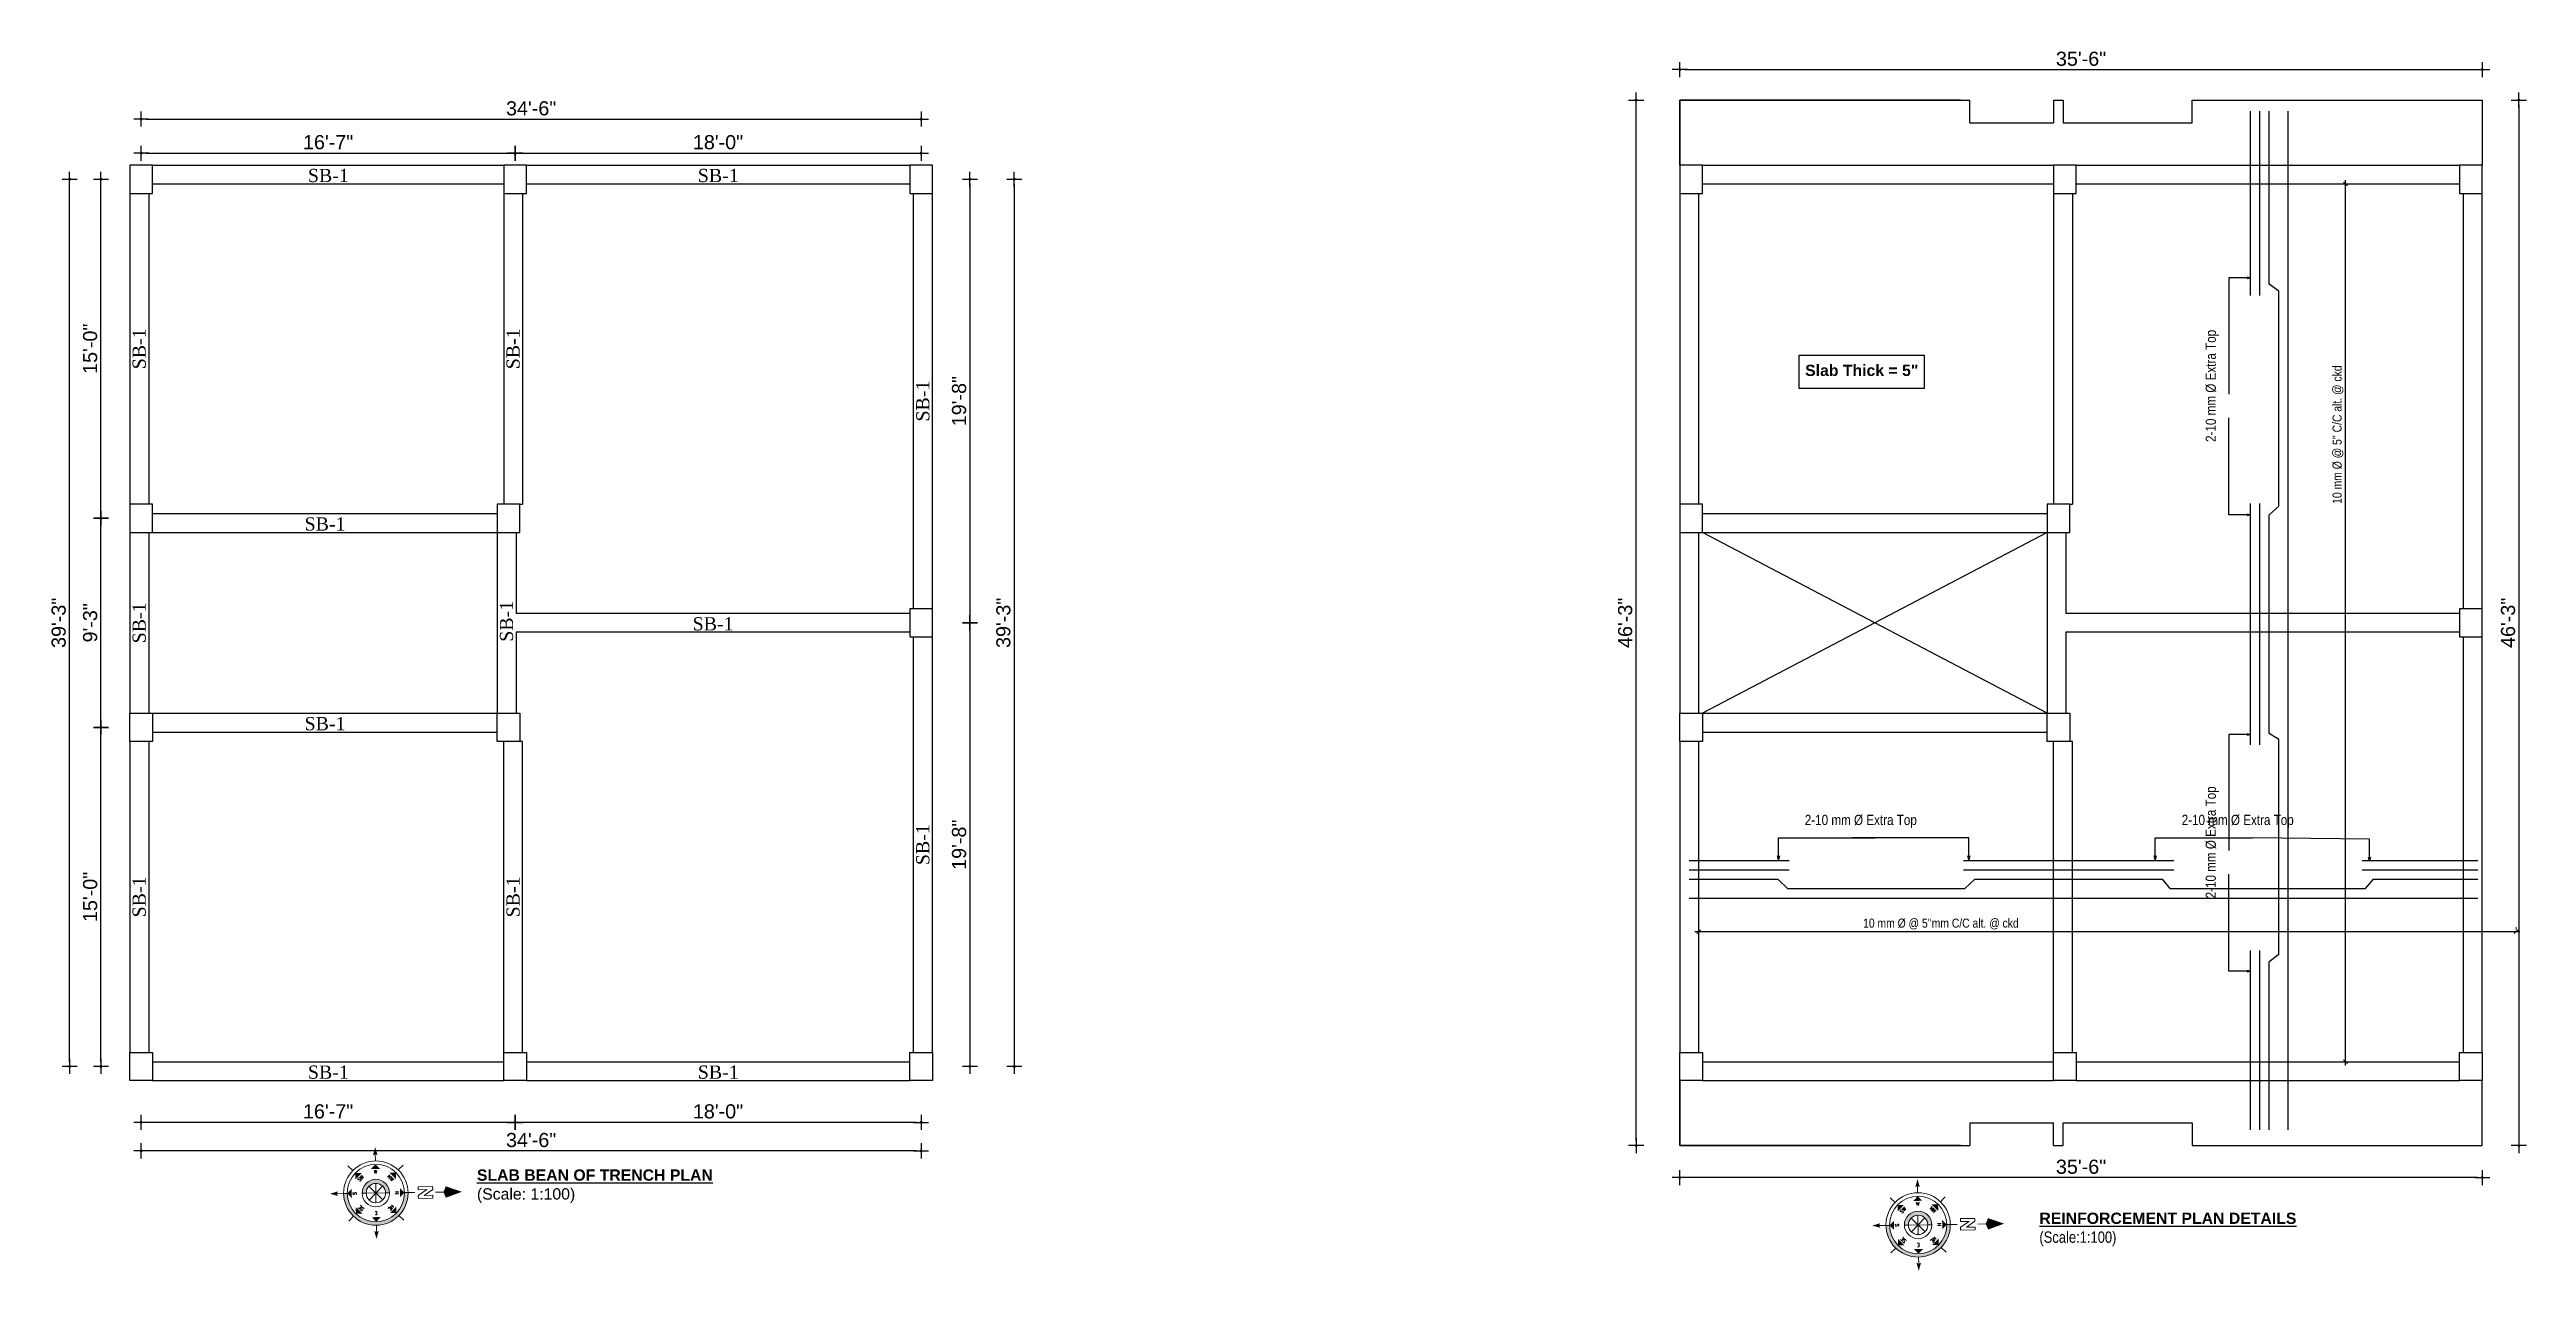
# Model space of a CAD drawing. Header units: inches. Extents: x -4010 to 65129, y -40138 to -1318.
# Drawn here: x 49169 to 50484, y -36511 to -35862 of the extents above; entities that cross this region are included whole.
import ezdxf
from ezdxf.enums import TextEntityAlignment as Align

# ---------------------------------------------------------------- set-up
doc = ezdxf.new("R2010")
doc.units = ezdxf.units.IN
doc.header["$MEASUREMENT"] = 0
doc.header["$PDMODE"] = 99
for name, color, linetype in [('CAPTION', 7, 'Continuous'), ('RCC', 6, 'Continuous'), ('Rod', 1, 'Continuous'), ('TEX', 7, 'Continuous'), ('wall', 3, 'Continuous')]:
    doc.layers.add(name, color=color, linetype=linetype)
doc.layers.add('DIM', color=7, linetype='Continuous', lineweight=15)
doc.layers.add('Slab Line', color=5, linetype='Continuous', lineweight=30)
doc.styles.add('ARIAL', font='arial.ttf')
doc.styles.add('CAPTION', font='GOTHIC.TTF', dxfattribs={"height": 100})
doc.styles.add('ROMANS', font='romans')
doc.styles.get("Standard").update_dxf_attribs({"font": 'ARIALN.TTF'})
doc.dimstyles.new('3-8', dxfattribs={"dimscale": 1.25, "dimtxt": 6, "dimasz": 2, "dimexe": 0.18, "dimexo": 6, "dimgap": 0, "dimtad": 0, "dimdec": 0, "dimzin": 3, "dimdsep": 46, "dimlunit": 3, "dimtxsty": 'ARIAL', "dimblk": 'DD', "dimcen": 1, "dimse1": 1, "dimse2": 1, "dimclrd": 256, "dimclrt": 256, "dimadec": 0, "dimazin": 0, "dimtfac": 0.5, "dimtdec": 0, "dimtmove": 2, "dimatfit": 0, "dimfxl": 0.18, "dimtvp": 0.75, "dimfrac": 1, "dimtolj": 1, "dimtzin": 0, "dimarcsym": 0})
doc.dimstyles.new('_30', dxfattribs={"dimscale": 0.4, "dimtxt": 7, "dimasz": 5, "dimexe": 6, "dimexo": 2, "dimgap": 2, "dimtad": 1, "dimdec": 0, "dimzin": 3, "dimdsep": 46, "dimlunit": 3, "dimtxsty": 'Standard', "dimblk": 'OBLIQUE', "dimcen": 0, "dimdle": 5, "dimclrt": 7, "dimazin": 0, "dimtfac": 0.0375, "dimtdec": 0, "dimtofl": 0, "dimtmove": 0, "dimatfit": 3, "dimldrblk": 'OPEN30', "dimfxl": 6, "dimtvp": 0.8, "dimtolj": 1, "dimtzin": 0, "dimlwe": -1, "dimarcsym": 0})

msp = doc.modelspace()

# ---------------------------------------------------------------- texts
at = {"layer": 'CAPTION', "ltscale": 2, "char_height": 5.4, "attachment_point": 1, "rotation": 90}
for insert in [(50313.739, -36070.449), (50313.739, -36312.778)]:
    msp.add_mtext('2-10 mm %%C Extra Top', dxfattribs=dict(at, insert=insert))
at = {"layer": 'CAPTION', "ltscale": 2, "char_height": 5.4, "attachment_point": 1}
for insert in [(50100.938, -36268.429), (50301.026, -36268.429)]:
    msp.add_mtext('2-10 mm %%C Extra Top', dxfattribs=dict(at, insert=insert))
at = {"layer": 'TEX', "char_height": 7, "attachment_point": 3, "style": 'CAPTION'}
for insert in [(49327.998, -35925.517), (49534.998, -35925.517), (49326.248, -36110.517), (49532.248, -36163.517), (49326.248, -36216.517), (49327.998, -36401.517), (49534.998, -36401.517)]:
    msp.add_mtext('{\\fTimes New Roman|b0|i0|c0|p18;SB-1}', dxfattribs=dict(at, insert=insert))
at = {"layer": 'TEX', "char_height": 7, "attachment_point": 3, "rotation": 90, "style": 'CAPTION'}
for insert in [(49213.187, -36010.16), (49411.687, -36010.16), (49629.187, -36037.91), (49213.187, -36155.66), (49408.187, -36154.824), (49629.187, -36273.41), (49213.187, -36301.16), (49411.687, -36301.16)]:
    msp.add_mtext('{\\fTimes New Roman|b0|i0|c0|p18;SB-1}', dxfattribs=dict(at, insert=insert))
at = {"layer": 'TEX', "color": 7, "lineweight": 25, "insert": (49396.007, -36465.567), "char_height": 6, "width": 310.18894, "attachment_point": 4}
msp.add_mtext('{\\fArial Rounded MT Bold|b0|i0|c0|p34;\\LSLAB BEAN OF TRENCH PLAN\\P\\fArial|b0|i0|c0|p34;\\l\\C256;(Scale: 1:100)}', dxfattribs=at)
at = {"layer": 'wall', "color": 7, "lineweight": 25, "char_height": 6, "width": 253.13687, "attachment_point": 4}
for s, insert in [('{\\fArial Rounded MT Bold|b0|i0|c0|p34;Slab Thick = 5"}', (50101.116, -36032.51)), ('{\\fArial Rounded MT Bold|b0|i0|c0|p34;\\LREINFORCEMENT PLAN DETAILS\\P}(Scale:1:100)', (50225.488, -36488.519))]:
    msp.add_mtext(s, dxfattribs=dict(at, insert=insert))

# ---------------------------------------------------------------- blocks, each defined once
blk = doc.blocks.new('A$C779854B7')
at = {"layer": 'RCC'}
for p, q in [((0, 15), (12, 15)), ((0, 0), (0, 15)), ((12, 15), (12, 0)), ((12, 0), (0, 0))]:
    blk.add_line(p, q, dxfattribs=at)
blk = doc.blocks.new('DD')
for p, q in [((-1.6, 0), (1.6, 0)), ((0, 1.6), (0, -1.6))]:
    blk.add_line(p, q)
at = {"const_width": 0.3}
blk.add_lwpolyline([(-0.15, 0, 1), (0.15, 0, 1)], format="xyb", close=True, dxfattribs=at)
blk = doc.blocks.new('*D1256')
at = {"layer": 'Defpoints', "color": 0}
for p in [(49416.3, -36363), (49631.8, -36363), (49416.3, -36431.7)]:
    blk.add_point(p, dxfattribs=at)
at = {"layer": 'Rod', "lineweight": -2}
blk.add_line((49629.3, -36431.7), (49418.8, -36431.7), dxfattribs=at)
at = {"layer": 'Rod', "lineweight": -2, "xscale": 2.5, "yscale": 2.5, "zscale": 2.5, "rotation": 180}
blk.add_blockref('DD', (49416.3, -36431.7), dxfattribs=at)
at = {"layer": 'Rod', "lineweight": -2, "xscale": 2.5, "yscale": 2.5, "zscale": 2.5}
blk.add_blockref('DD', (49631.8, -36431.7), dxfattribs=at)
at = {"layer": 'Rod', "insert": (49524, -36425.9), "char_height": 7.5, "attachment_point": 5, "style": 'ARIAL'}
blk.add_mtext('\\A1;18\'-0"', dxfattribs=at)
blk = doc.blocks.new('*D1257')
at = {"layer": 'Defpoints', "color": 0}
for p in [(49217.8, -36363), (49416.3, -36363), (49217.8, -36431.7)]:
    blk.add_point(p, dxfattribs=at)
at = {"layer": 'Rod', "lineweight": -2}
blk.add_line((49413.8, -36431.7), (49220.3, -36431.7), dxfattribs=at)
at = {"layer": 'Rod', "lineweight": -2, "xscale": 2.5, "yscale": 2.5, "zscale": 2.5, "rotation": 180}
blk.add_blockref('DD', (49217.8, -36431.7), dxfattribs=at)
at = {"layer": 'Rod', "lineweight": -2, "xscale": 2.5, "yscale": 2.5, "zscale": 2.5}
blk.add_blockref('DD', (49416.3, -36431.7), dxfattribs=at)
at = {"layer": 'Rod', "insert": (49317, -36425.9), "char_height": 7.5, "attachment_point": 5, "style": 'ARIAL'}
blk.add_mtext('\\A1;16\'-7"', dxfattribs=at)
blk = doc.blocks.new('*D1255')
at = {"layer": 'Defpoints', "color": 0}
for p in [(49217.8, -36363), (49631.8, -36363), (49217.8, -36446.8)]:
    blk.add_point(p, dxfattribs=at)
at = {"layer": 'Rod', "lineweight": -2}
blk.add_line((49629.3, -36446.8), (49220.3, -36446.8), dxfattribs=at)
at = {"layer": 'Rod', "lineweight": -2, "xscale": 2.5, "yscale": 2.5, "zscale": 2.5, "rotation": 180}
blk.add_blockref('DD', (49217.8, -36446.8), dxfattribs=at)
at = {"layer": 'Rod', "lineweight": -2, "xscale": 2.5, "yscale": 2.5, "zscale": 2.5}
blk.add_blockref('DD', (49631.8, -36446.8), dxfattribs=at)
at = {"layer": 'Rod', "insert": (49424.8, -36441.1), "char_height": 7.5, "attachment_point": 5, "style": 'ARIAL'}
blk.add_mtext('\\A1;34\'-6"', dxfattribs=at)
blk = doc.blocks.new('*D1262')
at = {"layer": 'Defpoints', "color": 0}
for p in [(49416.3, -35917.2), (49217.8, -35970), (49416.3, -35970)]:
    blk.add_point(p, dxfattribs=at)
at = {"layer": 'Rod', "lineweight": -2}
blk.add_line((49220.3, -35917.2), (49413.8, -35917.2), dxfattribs=at)
at = {"layer": 'Rod', "lineweight": -2, "xscale": 2.5, "yscale": 2.5, "zscale": 2.5, "rotation": 180}
blk.add_blockref('DD', (49217.8, -35917.2), dxfattribs=at)
at = {"layer": 'Rod', "lineweight": -2, "xscale": 2.5, "yscale": 2.5, "zscale": 2.5}
blk.add_blockref('DD', (49416.3, -35917.2), dxfattribs=at)
at = {"layer": 'Rod', "insert": (49317, -35911.4), "char_height": 7.5, "attachment_point": 5, "style": 'ARIAL'}
blk.add_mtext('\\A1;16\'-7"', dxfattribs=at)
blk = doc.blocks.new('*D1263')
at = {"layer": 'Defpoints', "color": 0}
for p in [(49631.8, -35917.2), (49416.3, -35970), (49631.8, -35970)]:
    blk.add_point(p, dxfattribs=at)
at = {"layer": 'Rod', "lineweight": -2}
blk.add_line((49418.8, -35917.2), (49629.3, -35917.2), dxfattribs=at)
at = {"layer": 'Rod', "lineweight": -2, "xscale": 2.5, "yscale": 2.5, "zscale": 2.5, "rotation": 180}
blk.add_blockref('DD', (49416.3, -35917.2), dxfattribs=at)
at = {"layer": 'Rod', "lineweight": -2, "xscale": 2.5, "yscale": 2.5, "zscale": 2.5}
blk.add_blockref('DD', (49631.8, -35917.2), dxfattribs=at)
at = {"layer": 'Rod', "insert": (49524, -35911.4), "char_height": 7.5, "attachment_point": 5, "style": 'ARIAL'}
blk.add_mtext('\\A1;18\'-0"', dxfattribs=at)
blk = doc.blocks.new('*D1261')
at = {"layer": 'Defpoints', "color": 0}
for p in [(49631.8, -35899.1), (49217.8, -35970), (49631.8, -35970)]:
    blk.add_point(p, dxfattribs=at)
at = {"layer": 'Rod', "lineweight": -2}
blk.add_line((49220.3, -35899.1), (49629.3, -35899.1), dxfattribs=at)
at = {"layer": 'Rod', "lineweight": -2, "xscale": 2.5, "yscale": 2.5, "zscale": 2.5, "rotation": 180}
blk.add_blockref('DD', (49217.8, -35899.1), dxfattribs=at)
at = {"layer": 'Rod', "lineweight": -2, "xscale": 2.5, "yscale": 2.5, "zscale": 2.5}
blk.add_blockref('DD', (49631.8, -35899.1), dxfattribs=at)
at = {"layer": 'Rod', "insert": (49424.8, -35893.4), "char_height": 7.5, "attachment_point": 5, "style": 'ARIAL'}
blk.add_mtext('\\A1;34\'-6"', dxfattribs=at)
blk = doc.blocks.new('*D1268')
at = {"layer": 'Defpoints', "color": 0}
for p in [(49589.8, -35931), (49589.8, -36166.5), (49657.7, -36166.5)]:
    blk.add_point(p, dxfattribs=at)
at = {"layer": 'Rod', "lineweight": -2}
blk.add_line((49657.7, -35933.5), (49657.7, -36164), dxfattribs=at)
at = {"layer": 'Rod', "lineweight": -2, "xscale": 2.5, "yscale": 2.5, "zscale": 2.5}
for p, rotation in [((49657.7, -35931), 90), ((49657.7, -36166.5), 270)]:
    blk.add_blockref('DD', p, dxfattribs=dict(at, rotation=rotation))
at = {"layer": 'Rod', "insert": (49652, -36048.8), "char_height": 7.5, "attachment_point": 5, "rotation": 90, "style": 'ARIAL'}
blk.add_mtext('\\A1;19\'-8"', dxfattribs=at)
blk = doc.blocks.new('*D1269')
at = {"layer": 'Defpoints', "color": 0}
for p in [(49589.8, -36166.5), (49589.8, -36402), (49657.7, -36402)]:
    blk.add_point(p, dxfattribs=at)
at = {"layer": 'Rod', "lineweight": -2}
blk.add_line((49657.7, -36169), (49657.7, -36399.5), dxfattribs=at)
at = {"layer": 'Rod', "lineweight": -2, "xscale": 2.5, "yscale": 2.5, "zscale": 2.5}
for p, rotation in [((49657.7, -36166.5), 90), ((49657.7, -36402), 270)]:
    blk.add_blockref('DD', p, dxfattribs=dict(at, rotation=rotation))
at = {"layer": 'Rod', "insert": (49652, -36284.3), "char_height": 7.5, "attachment_point": 5, "rotation": 90, "style": 'ARIAL'}
blk.add_mtext('\\A1;19\'-8"', dxfattribs=at)
blk = doc.blocks.new('*D1267')
at = {"layer": 'Defpoints', "color": 0}
for p in [(49589.8, -35931), (49589.8, -36402), (49681.3, -36402)]:
    blk.add_point(p, dxfattribs=at)
at = {"layer": 'Rod', "lineweight": -2}
blk.add_line((49681.3, -35933.5), (49681.3, -36399.5), dxfattribs=at)
at = {"layer": 'Rod', "lineweight": -2, "xscale": 2.5, "yscale": 2.5, "zscale": 2.5}
for p, rotation in [((49681.3, -35931), 90), ((49681.3, -36402), 270)]:
    blk.add_blockref('DD', p, dxfattribs=dict(at, rotation=rotation))
at = {"layer": 'Rod', "insert": (49675.5, -36166.5), "char_height": 7.5, "attachment_point": 5, "rotation": 90, "style": 'ARIAL'}
blk.add_mtext('\\A1;39\'-3"', dxfattribs=at)
blk = doc.blocks.new('*D1275')
at = {"layer": 'Defpoints', "color": 0}
for p in [(49196.4, -36222), (49247.8, -36222), (49247.8, -36402)]:
    blk.add_point(p, dxfattribs=at)
at = {"layer": 'Rod', "lineweight": -2}
blk.add_line((49196.4, -36399.5), (49196.4, -36224.5), dxfattribs=at)
at = {"layer": 'Rod', "lineweight": -2, "xscale": 2.5, "yscale": 2.5, "zscale": 2.5}
for p, rotation in [((49196.4, -36222), 90), ((49196.4, -36402), 270)]:
    blk.add_blockref('DD', p, dxfattribs=dict(at, rotation=rotation))
at = {"layer": 'Rod', "insert": (49190.7, -36312), "char_height": 7.5, "attachment_point": 5, "rotation": 90, "style": 'ARIAL'}
blk.add_mtext('\\A1;15\'-0"', dxfattribs=at)
blk = doc.blocks.new('*D1276')
at = {"layer": 'Defpoints', "color": 0}
for p in [(49196.4, -36111), (49247.8, -36111), (49247.8, -36222)]:
    blk.add_point(p, dxfattribs=at)
at = {"layer": 'Rod', "lineweight": -2}
blk.add_line((49196.4, -36219.5), (49196.4, -36113.5), dxfattribs=at)
at = {"layer": 'Rod', "lineweight": -2, "xscale": 2.5, "yscale": 2.5, "zscale": 2.5}
for p, rotation in [((49196.4, -36111), 90), ((49196.4, -36222), 270)]:
    blk.add_blockref('DD', p, dxfattribs=dict(at, rotation=rotation))
at = {"layer": 'Rod', "insert": (49190.7, -36166.5), "char_height": 7.5, "attachment_point": 5, "rotation": 90, "style": 'ARIAL'}
blk.add_mtext('\\A1;9\'-3"', dxfattribs=at)
blk = doc.blocks.new('*D1277')
at = {"layer": 'Defpoints', "color": 0}
for p in [(49196.4, -35931), (49247.8, -35931), (49247.8, -36111)]:
    blk.add_point(p, dxfattribs=at)
at = {"layer": 'Rod', "lineweight": -2}
blk.add_line((49196.4, -36108.5), (49196.4, -35933.5), dxfattribs=at)
at = {"layer": 'Rod', "lineweight": -2, "xscale": 2.5, "yscale": 2.5, "zscale": 2.5}
for p, rotation in [((49196.4, -35931), 90), ((49196.4, -36111), 270)]:
    blk.add_blockref('DD', p, dxfattribs=dict(at, rotation=rotation))
at = {"layer": 'Rod', "insert": (49190.7, -36021), "char_height": 7.5, "attachment_point": 5, "rotation": 90, "style": 'ARIAL'}
blk.add_mtext('\\A1;15\'-0"', dxfattribs=at)
blk = doc.blocks.new('*D1274')
at = {"layer": 'Defpoints', "color": 0}
for p in [(49179.8, -35931), (49247.8, -35931), (49247.8, -36402)]:
    blk.add_point(p, dxfattribs=at)
at = {"layer": 'Rod', "lineweight": -2}
blk.add_line((49179.8, -36399.5), (49179.8, -35933.5), dxfattribs=at)
at = {"layer": 'Rod', "lineweight": -2, "xscale": 2.5, "yscale": 2.5, "zscale": 2.5}
for p, rotation in [((49179.8, -35931), 90), ((49179.8, -36402), 270)]:
    blk.add_blockref('DD', p, dxfattribs=dict(at, rotation=rotation))
at = {"layer": 'Rod', "insert": (49174, -36166.5), "char_height": 7.5, "attachment_point": 5, "rotation": 90, "style": 'ARIAL'}
blk.add_mtext('\\A1;39\'-3"', dxfattribs=at)
blk = doc.blocks.new('Anno_North_J_Metric')
at = {"linetype": 'ByBlock', "lineweight": -2}
h = blk.add_hatch(color=0, dxfattribs=at)
h.paths.add_polyline_path([(-4.17, 0), (-4.68, 0, 1), (4.68, 0), (4.17, 0, -1)])
h.paths.add_polyline_path([(1.41, 0), (2, 0, 1), (-2, 0), (-1.41, 0, -1)])
at = {"color": 0, "linetype": 'ByBlock', "lineweight": -2}
for p, q in [((-3.31, 3.31), (-4.01, 4.01)), ((0, 4.68), (0, 5.67)), ((3.31, 3.31), (4.01, 4.01)), ((-4.68, 0), (-5.67, 0)), ((-4.68, 0), (-4.17, 0)), ((-1.41, 0), (-2, 0)), ((-1.41, 0), (1.41, 0)), ((1.41, 0), (-1.41, 0)), ((-1, 1), (1, -1)), ((-1, -1), (1, 1)), ((1, -1), (-1, 1)), ((1, 1), (-1, -1)), ((0, 1.41), (0, -1.41)), ((0, -1.41), (0, 1.41)), ((1.41, 0), (2, 0)), ((4.68, 0), (4.17, 0)), ((4.68, 0), (5.67, 0)), ((6.17, 0.4), (6.17, 0.82)), ((6.17, 0.82), (8.27, 0.82)), ((7.43, 0.4), (6.17, 0.4)), ((6.17, -0.44), (7.43, 0.4)), ((8.27, 0.4), (7.01, -0.44)), ((8.27, 0.82), (8.27, 0.4)), ((8.67, 0), (9.83, 0)), ((-3.31, -3.31), (-4.01, -4.01)), ((3.31, -3.31), (4.01, -4.01)), ((6.17, -0.86), (6.17, -0.44)), ((8.27, -0.86), (6.17, -0.86)), ((7.01, -0.44), (8.27, -0.44)), ((8.27, -0.44), (8.27, -0.86)), ((0, -4.68), (0, -5.67))]:
    blk.add_line(p, q, dxfattribs=at)
for radius in [4.68, 4.17, 2, 1.41]:
    blk.add_circle((0, 0), radius, dxfattribs=at)
for points in [[(0, 4.17), (0.67, 3.5), (-0.67, 3.5)], [(-0.33, 5.5), (0, 5.67), (0, 6.67)], [(0, 6.67), (0.33, 5.5), (0, 5.67)], [(-6.67, 0), (-5.5, 0.33), (-5.67, 0)], [(-5.5, -0.33), (-5.67, 0), (-6.67, 0)], [(-4.17, 0), (-3.5, 0.67), (-3.5, -0.67)], [(-2.95, 2.95), (-2, 2.95), (-2.95, 2)], [(2.95, 2.95), (2.95, 2), (2, 2.95)], [(4.17, 0), (3.5, -0.67), (3.5, 0.67)], [(12.5, 0), (10.17, 0.83), (9.83, 0)], [(9.83, 0), (10.17, -0.83), (12.5, 0)], [(-2.95, -2.95), (-2.95, -2), (-2, -2.95)], [(0, -4.17), (-0.67, -3.5), (0.67, -3.5)], [(2.95, -2.95), (2, -2.95), (2.95, -2)], [(0, -6.67), (-0.33, -5.5), (0, -5.67)], [(0.33, -5.5), (0, -5.67), (0, -6.67)]]:
    blk.add_solid(points, dxfattribs=at)
at = {"color": 0, "linetype": 'ByBlock', "lineweight": -2, "style": 'ROMANS'}
for s, rotation, p in [('S', 270, (-3.33, 0)), ('SW', 45, (-2, 2)), ('NW', 315, (2, 2)), ('N', 270, (2.83, 0)), ('SE', 135, (-2, -2)), ('E', 180, (0, -2.67)), ('NE', 225, (2, -2))]:
    blk.add_text(s, height=0.5, rotation=rotation, dxfattribs=at).set_placement(p, align=Align.CENTER)
blk.add_text('W', height=0.5, dxfattribs=at).set_placement((0, 2.83), align=Align.CENTER)
blk = doc.blocks.new('*D1278')
at = {"layer": 'Defpoints', "color": 0}
for p in [(50460.6, -35872.8), (50034.6, -35889), (50460.6, -35889)]:
    blk.add_point(p, dxfattribs=at)
at = {"layer": 'Rod', "lineweight": -2}
blk.add_line((50037.1, -35872.8), (50458.1, -35872.8), dxfattribs=at)
at = {"layer": 'Rod', "lineweight": -2, "xscale": 2.5, "yscale": 2.5, "zscale": 2.5, "rotation": 180}
blk.add_blockref('DD', (50034.6, -35872.8), dxfattribs=at)
at = {"layer": 'Rod', "lineweight": -2, "xscale": 2.5, "yscale": 2.5, "zscale": 2.5}
blk.add_blockref('DD', (50460.6, -35872.8), dxfattribs=at)
at = {"layer": 'Rod', "insert": (50247.6, -35867.1), "char_height": 7.5, "attachment_point": 5, "style": 'ARIAL'}
blk.add_mtext('\\A1;35\'-6"', dxfattribs=at)
blk = doc.blocks.new('*D1279')
at = {"layer": 'Defpoints', "color": 0}
for p in [(50460.6, -35889), (50460.6, -36444), (50480, -36444)]:
    blk.add_point(p, dxfattribs=at)
at = {"layer": 'Rod', "lineweight": -2}
blk.add_line((50480, -35891.5), (50480, -36441.5), dxfattribs=at)
at = {"layer": 'Rod', "lineweight": -2, "xscale": 2.5, "yscale": 2.5, "zscale": 2.5}
for p, rotation in [((50480, -35889), 90), ((50480, -36444), 270)]:
    blk.add_blockref('DD', p, dxfattribs=dict(at, rotation=rotation))
at = {"layer": 'Rod', "insert": (50474.3, -36166.5), "char_height": 7.5, "attachment_point": 5, "rotation": 90, "style": 'ARIAL'}
blk.add_mtext('\\A1;46\'-3"', dxfattribs=at)
blk = doc.blocks.new('*D1280')
at = {"layer": 'Defpoints', "color": 0}
for p in [(50034.6, -36444), (50460.6, -36444), (50034.6, -36461)]:
    blk.add_point(p, dxfattribs=at)
at = {"layer": 'Rod', "lineweight": -2}
blk.add_line((50458.1, -36461), (50037.1, -36461), dxfattribs=at)
at = {"layer": 'Rod', "lineweight": -2, "xscale": 2.5, "yscale": 2.5, "zscale": 2.5, "rotation": 180}
blk.add_blockref('DD', (50034.6, -36461), dxfattribs=at)
at = {"layer": 'Rod', "lineweight": -2, "xscale": 2.5, "yscale": 2.5, "zscale": 2.5}
blk.add_blockref('DD', (50460.6, -36461), dxfattribs=at)
at = {"layer": 'Rod', "insert": (50247.6, -36455.3), "char_height": 7.5, "attachment_point": 5, "style": 'ARIAL'}
blk.add_mtext('\\A1;35\'-6"', dxfattribs=at)
blk = doc.blocks.new('*D1281')
at = {"layer": 'Defpoints', "color": 0}
for p in [(50011.4, -35889), (50034.6, -35889), (50034.6, -36444)]:
    blk.add_point(p, dxfattribs=at)
at = {"layer": 'Rod', "lineweight": -2}
blk.add_line((50011.4, -36441.5), (50011.4, -35891.5), dxfattribs=at)
at = {"layer": 'Rod', "lineweight": -2, "xscale": 2.5, "yscale": 2.5, "zscale": 2.5}
for p, rotation in [((50011.4, -35889), 90), ((50011.4, -36444), 270)]:
    blk.add_blockref('DD', p, dxfattribs=dict(at, rotation=rotation))
at = {"layer": 'Rod', "insert": (50005.6, -36166.5), "char_height": 7.5, "attachment_point": 5, "rotation": 90, "style": 'ARIAL'}
blk.add_mtext('\\A1;46\'-3"', dxfattribs=at)
blk = doc.blocks.new('_Oblique')
at = {"color": 0, "linetype": 'ByBlock', "lineweight": -2}
blk.add_line((-0.5, -0.5), (0.5, 0.5), dxfattribs=at)
blk = doc.blocks.new('_Open30')
at = {"color": 0, "linetype": 'ByBlock', "lineweight": -2}
for p, q in [((-1, 0.27), (0, 0)), ((0, 0), (-1, -0.27)), ((0, 0), (-1, 0))]:
    blk.add_line(p, q, dxfattribs=at)
blk = doc.blocks.new('*D1282')
at = {"layer": 'Defpoints', "color": 0}
for p in [(50044.6, -36330.4), (50478.6, -36330.4), (50478.6, -36330.4)]:
    blk.add_point(p, dxfattribs=at)
at = {"layer": 'DIM', "color": 0, "lineweight": -2}
blk.add_line((50042.6, -36330.4), (50480.6, -36330.4), dxfattribs=at)
at = {"layer": 'DIM', "color": 0}
for p, q in [((50044.6, -36329.6), (50044.6, -36328)), ((50478.6, -36329.6), (50478.6, -36328))]:
    blk.add_line(p, q, dxfattribs=at)
at = {"layer": 'DIM', "color": 0, "lineweight": -2, "xscale": 2, "yscale": 2, "zscale": 2, "rotation": 180}
blk.add_blockref('_Oblique', (50044.6, -36330.4), dxfattribs=at)
at = {"layer": 'DIM', "color": 0, "lineweight": -2, "xscale": 2, "yscale": 2, "zscale": 2}
blk.add_blockref('_Oblique', (50478.6, -36330.4), dxfattribs=at)
at = {"layer": 'DIM', "color": 7, "insert": (50173.2, -36326.4), "char_height": 2.8, "attachment_point": 5}
blk.add_mtext("\\A1;{\\H1.714x;10 mm %%C @ 5''mm C/C alt. @ ckd}", dxfattribs=at)
blk = doc.blocks.new('*D1283')
at = {"layer": 'Defpoints', "color": 0}
for p in [(50371.2, -35933.5), (50388, -35933.5), (50388, -36399.5)]:
    blk.add_point(p, dxfattribs=at)
at = {"layer": 'DIM', "color": 0}
for p, q in [((50372, -35933.5), (50390.4, -35933.5)), ((50387.2, -36399.5), (50385.6, -36399.5))]:
    blk.add_line(p, q, dxfattribs=at)
at = {"layer": 'DIM', "color": 0, "lineweight": -2}
blk.add_line((50388, -36401.5), (50388, -35931.5), dxfattribs=at)
at = {"layer": 'DIM', "color": 0, "lineweight": -2, "xscale": 2, "yscale": 2, "zscale": 2}
for p, rotation in [((50388, -35933.5), 90), ((50388, -36399.5), 270)]:
    blk.add_blockref('_Oblique', p, dxfattribs=dict(at, rotation=rotation))
at = {"layer": 'DIM', "color": 7, "insert": (50384, -36066.6), "char_height": 2.8, "attachment_point": 5, "rotation": 90}
blk.add_mtext("\\A1;{\\H1.714x;10 mm %%C @ 5'' C/C alt. @ ckd}", dxfattribs=at)

# ---------------------------------------------------------------- dimensions: what is measured, and where the dimension line sits
at = {"layer": 'DIM'}
dim = msp.add_linear_dim(base=(50388.029, -35933.513), p1=(50388.029, -36399.513), p2=(50371.186, -35933.513), angle=90, text="{\\H1.714x;10 mm %%C @ 5'' C/C alt. @ ckd}", dimstyle='_30', dxfattribs=at)
dim.commit()
dim.dimension.update_dxf_attribs({"geometry": '*D1283', "text_midpoint": (50388.029, -36066.627), "dimtype": 160})
dim = msp.add_linear_dim(base=(50478.554, -36330.375), p1=(50044.554, -36330.375), p2=(50478.554, -36330.375), text="{\\H1.714x;10 mm %%C @ 5''mm C/C alt. @ ckd}", dimstyle='_30', dxfattribs=at)
dim.commit()
dim.dimension.update_dxf_attribs({"geometry": '*D1282', "text_midpoint": (50173.208, -36330.375), "dimtype": 160})
at = {"layer": 'Rod'}
for base, p1, p2, picture, middle in [((50460.554, -35872.826), (50034.554, -35889.021), (50460.554, -35889.021), '*D1278', (50247.554, -35867.078)), ((49631.775, -35899.132), (49217.775, -35970.013), (49631.775, -35970.013), '*D1261', (49424.775, -35893.385)), ((49416.275445001, -35917.184825045), (49217.775445001, -35970.012741688), (49416.275445001, -35970.012741688), '*D1262', (49317.025445001, -35911.440878934)), ((49631.775445001, -35917.184825045), (49416.275445001, -35970.012741688), (49631.775445001, -35970.012741688), '*D1263', (49524.025445001, -35911.440878934)), ((49217.775445001, -36431.682175393), (49416.275445001, -36363.012790622), (49217.775445001, -36363.012790622), '*D1257', (49317.025445001, -36425.938229281)), ((49217.775, -36446.847), (49631.775, -36363.013), (49217.775, -36363.013), '*D1255', (49424.775, -36441.099)), ((49416.275445001, -36431.682175393), (49631.775445001, -36363.012790622), (49416.275445001, -36363.012790622), '*D1256', (49524.025445001, -36425.938229281)), ((50034.554, -36461.027), (50460.554, -36444.005), (50034.554, -36444.005), '*D1280', (50247.554, -36455.279))]:
    dim = msp.add_linear_dim(base=base, p1=p1, p2=p2, dimstyle='3-8', dxfattribs=at)
    dim.commit()
    dim.dimension.update_dxf_attribs({"geometry": picture, "text_midpoint": middle})
for base, p1, p2, picture, middle in [((50011.385, -35889.021), (50034.554, -36444.005), (50034.554, -35889.021), '*D1281', (50005.637, -36166.513)), ((50480.05, -36444.005), (50460.554, -35889.021), (50460.554, -36444.005), '*D1279', (50474.302, -36166.513)), ((49179.791, -35931.013), (49247.775, -36402.013), (49247.775, -35931.013), '*D1274', (49174.043, -36166.513)), ((49196.424, -35931.013), (49247.775, -36111.013), (49247.775, -35931.013), '*D1277', (49190.68, -36021.013)), ((49657.6998, -36166.5128), (49589.7754, -35931.0127), (49589.7754, -36166.5128), '*D1268', (49651.9558, -36048.7628)), ((49681.298, -36402.013), (49589.775, -35931.013), (49589.775, -36402.013), '*D1267', (49675.55, -36166.513)), ((49196.424, -36111.013), (49247.775, -36222.013), (49247.775, -36111.013), '*D1276', (49190.676, -36166.513)), ((49657.69977, -36402.01279), (49589.77545, -36166.51277), (49589.77545, -36402.01279), '*D1269', (49651.95582, -36284.26278)), ((49196.424, -36222.013), (49247.775, -36402.013), (49247.775, -36222.013), '*D1275', (49190.68, -36312.013))]:
    dim = msp.add_linear_dim(base=base, p1=p1, p2=p2, angle=90, dimstyle='3-8', dxfattribs=at)
    dim.commit()
    dim.dimension.update_dxf_attribs({"geometry": picture, "text_midpoint": middle})

# ---------------------------------------------------------------- linework, layer by layer
at = {"layer": 'Rod'}
for p, q in [((50183.554, -35889.021), (50188.554, -35889.021)), ((50188.554, -35901.021), (50188.554, -35889.021)), ((50233.054, -35889.021), (50238.054, -35889.021)), ((50233.054, -35889.021), (50233.054, -35901.021)), ((50238.054, -35889.021), (50238.054, -35901.021)), ((50306.554, -35901.021), (50306.554, -35889.021)), ((50306.554, -35889.021), (50460.554, -35889.021)), ((50337.544, -35992.715), (50337.544, -35894.833)), ((50342.544, -35992.715), (50342.544, -35894.833)), ((50347.544, -35986.715), (50347.544, -35894.833)), ((50357.544, -36435.676), (50357.544, -35894.833)), ((50460.554, -35889.021), (50460.554, -35923.513)), ((50188.554, -35901.021), (50233.054, -35901.021)), ((50238.054, -35901.021), (50306.554, -35901.021)), ((50352.544, -35990.513), (50347.544, -35986.715)), ((50352.544, -36104.513), (50352.544, -35990.513)), ((50337.544, -36231.318), (50337.544, -36103.168)), ((50342.544, -36231.318), (50342.544, -36103.168)), ((50352.544, -36104.513), (50347.544, -36109.168)), ((50229.554, -36118.513), (50046.554, -36214.513)), ((50229.554, -36214.513), (50046.554, -36118.513)), ((50347.544, -36225.318), (50347.544, -36109.168)), ((50352.544, -36228.513), (50347.544, -36225.318)), ((50352.544, -36342.513), (50352.544, -36228.513)), ((50039.632, -36292.606), (50092.711, -36292.606)), ((50039.632, -36297.606), (50092.711, -36297.606)), ((50039.632, -36302.606), (50086.711, -36302.606)), ((50091.679, -36307.606), (50086.711, -36302.606)), ((50185.266, -36292.606), (50296.913, -36292.606)), ((50185.266, -36297.606), (50296.913, -36297.606)), ((50185.929, -36307.606), (50191.266, -36302.606)), ((50191.266, -36302.606), (50290.913, -36302.606)), ((50294.929, -36307.606), (50290.913, -36302.606)), ((50396.898, -36292.606), (50458.296, -36292.606)), ((50396.898, -36297.606), (50458.296, -36297.606)), ((50398.679, -36307.606), (50402.898, -36302.606)), ((50402.898, -36302.606), (50458.296, -36302.606)), ((50039.632, -36312.606), (50458.296, -36312.606)), ((50091.679, -36307.606), (50185.929, -36307.606)), ((50294.929, -36307.606), (50398.679, -36307.606)), ((50337.544, -36435.676), (50337.544, -36340.383)), ((50342.544, -36435.676), (50342.544, -36340.383)), ((50352.544, -36342.513), (50347.544, -36346.383)), ((50347.544, -36435.676), (50347.544, -36346.383)), ((50460.554, -36444.005), (50460.554, -36409.513)), ((50188.554, -36432.005), (50188.554, -36444.005)), ((50188.554, -36432.005), (50233.054, -36432.005)), ((50233.054, -36444.005), (50233.054, -36432.005)), ((50238.054, -36432.005), (50306.554, -36432.005)), ((50238.054, -36444.005), (50238.054, -36432.005)), ((50306.554, -36432.005), (50306.554, -36444.005)), ((50183.554, -36444.005), (50188.554, -36444.005)), ((50233.054, -36444.005), (50238.054, -36444.005)), ((50306.554, -36444.005), (50460.554, -36444.005))]:
    msp.add_line(p, q, dxfattribs=at)
msp.add_lwpolyline([(50097.916, -36024.384), (50164.394, -36024.384), (50164.394, -36042.147), (50097.916, -36042.147)], close=True, dxfattribs=at)
at = {"layer": 'Slab Line'}
for p, q in [((50034.554, -35923.513), (50034.554, -35889.021)), ((50034.554, -35889.021), (50183.554, -35889.021)), ((50034.554, -36409.513), (50034.554, -36444.005)), ((50034.554, -36444.005), (50183.554, -36444.005))]:
    msp.add_line(p, q, dxfattribs=at)
at = {"layer": 'wall'}
for p, q in [((49223.775, -35923.513), (49410.275, -35923.513)), ((49422.275, -35923.513), (49625.775, -35923.513)), ((50046.554, -35923.513), (50233.054, -35923.513)), ((50245.054, -35923.513), (50448.554, -35923.513)), ((49223.775, -35933.513), (49410.275, -35933.513)), ((49422.275, -35933.513), (49625.775, -35933.513)), ((50046.554, -35933.513), (50233.054, -35933.513)), ((50245.054, -35933.513), (50448.554, -35933.513)), ((49211.775, -35938.513), (49211.775, -36103.513)), ((49221.775, -35938.513), (49221.775, -36103.513)), ((49410.275, -35938.513), (49410.275, -36103.513)), ((49420.275, -35938.513), (49420.275, -36103.513)), ((49627.775, -36159.013), (49627.775, -35938.513)), ((49637.775, -36159.013), (49637.775, -35938.513)), ((50034.554, -35938.513), (50034.554, -36103.513)), ((50044.554, -35938.513), (50044.554, -36103.513)), ((50233.054, -35938.513), (50233.054, -36103.513)), ((50243.054, -35938.513), (50243.054, -36103.513)), ((50450.554, -36159.013), (50450.554, -35938.513)), ((50460.554, -36159.013), (50460.554, -35938.513)), ((49418.775, -36103.513), (49420.275, -36103.513)), ((50241.554, -36103.513), (50243.054, -36103.513)), ((49211.775, -36118.513), (49211.775, -36214.513)), ((49221.775, -36118.513), (49221.775, -36214.513)), ((49223.775, -36108.513), (49406.775, -36108.513)), ((49223.775, -36118.513), (49406.775, -36118.513)), ((49406.775, -36118.513), (49406.775, -36214.513)), ((49416.775, -36118.513), (49416.775, -36161.513)), ((50034.554, -36118.513), (50034.554, -36214.513)), ((50044.554, -36118.513), (50044.554, -36214.513)), ((50046.554, -36108.513), (50229.554, -36108.513)), ((50046.554, -36118.513), (50229.554, -36118.513)), ((50229.554, -36118.513), (50229.554, -36214.513)), ((50239.554, -36118.513), (50239.554, -36161.513)), ((49625.775, -36161.513), (49416.775, -36161.513)), ((49416.775, -36171.513), (49416.775, -36214.513)), ((49625.775, -36171.513), (49416.775, -36171.513)), ((50448.554, -36161.513), (50239.554, -36161.513)), ((50239.554, -36171.513), (50239.554, -36214.513)), ((50448.554, -36171.513), (50239.554, -36171.513)), ((49627.775, -36394.513), (49627.775, -36174.013)), ((49637.775, -36394.513), (49637.775, -36174.013)), ((50450.554, -36394.513), (50450.554, -36174.013)), ((50460.554, -36394.513), (50460.554, -36174.013)), ((49223.775, -36214.513), (49406.775, -36214.513)), ((49223.775, -36224.513), (49406.775, -36224.513)), ((50046.554, -36214.513), (50229.554, -36214.513)), ((50046.554, -36224.513), (50229.554, -36224.513)), ((49211.775, -36229.513), (49211.775, -36394.513)), ((49221.775, -36229.513), (49221.775, -36394.513)), ((49410.275, -36394.513), (49410.275, -36229.513)), ((49420.275, -36229.513), (49418.775, -36229.513)), ((49420.275, -36394.513), (49420.275, -36229.513)), ((50034.554, -36229.513), (50034.554, -36394.513)), ((50044.554, -36229.513), (50044.554, -36394.513)), ((50233.054, -36394.513), (50233.054, -36229.513)), ((50243.054, -36229.513), (50241.554, -36229.513)), ((50243.054, -36394.513), (50243.054, -36229.513)), ((49223.775, -36399.513), (49410.275, -36399.513)), ((49223.775, -36409.513), (49410.275, -36409.513)), ((49422.275, -36399.513), (49625.775, -36399.513)), ((49422.275, -36409.513), (49625.775, -36409.513)), ((50046.554, -36399.513), (50233.054, -36399.513)), ((50046.554, -36409.513), (50233.054, -36409.513)), ((50245.054, -36399.513), (50448.554, -36399.513)), ((50245.054, -36409.513), (50448.554, -36409.513))]:
    msp.add_line(p, q, dxfattribs=at)

# ---------------------------------------------------------------- block references
at = {"layer": 'DIM', "ltscale": 500000, "xscale": 3.651035833295282, "yscale": 3.651035833288915, "zscale": 3.651035846891474, "rotation": 0.8671012841935241}
for p in [(49342.352, -36469.232), (50161.109, -36486.136)]:
    msp.add_blockref('Anno_North_J_Metric', p, dxfattribs=at)
at = {"layer": 'RCC', "xscale": -1, "rotation": 180}
for p in [(49211.775, -35923.513), (49410.275, -35923.513), (49625.775, -35923.513), (50034.554, -35923.513), (50233.054, -35923.513), (50448.554, -35923.513), (49211.775, -36103.513), (49406.775, -36103.513), (50034.554, -36103.513), (50229.554, -36103.513), (49625.775, -36159.013), (50448.554, -36159.013)]:
    msp.add_blockref('A$C779854B7', p, dxfattribs=at)
at = {"layer": 'RCC'}
for p in [(49211.775, -36229.513), (49406.775, -36229.513), (50034.554, -36229.513), (50229.554, -36229.513), (49211.775, -36409.513), (49410.275, -36409.513), (49625.775, -36409.513), (50034.554, -36409.513), (50233.054, -36409.513), (50448.554, -36409.513)]:
    msp.add_blockref('A$C779854B7', p, dxfattribs=at)

msp.set_redraw_order([(e.dxf.handle, doc.entitydb.next_handle()) for e in msp.query("TEXT MTEXT ATTDEF DIMENSION ARC_DIMENSION")])  # texts and dimensions are drawn at this point

# ---------------------------------------------------------------- leaders
at = {"layer": 'DIM'}
for points in [[(50337.544, -35983.42), (50325.996, -35983.42), (50325.996, -36045.098)], [(50337.632, -36109.104), (50326.084, -36109.104), (50326.084, -36057.643)], [(50337.544, -36225.75), (50325.996, -36225.75), (50325.996, -36287.428)], [(50086.904, -36292.234), (50086.904, -36280.686), (50138.365, -36280.686)], [(50187.966, -36292.234), (50187.966, -36280.686), (50126.288, -36280.686)], [(50286.991, -36292.234), (50286.991, -36280.686), (50338.452, -36280.686)], [(50400.798, -36292.929), (50400.798, -36281.38), (50338.452, -36280.686)], [(50337.632, -36351.433), (50326.084, -36351.433), (50326.084, -36299.972)]]:
    msp.add_leader(points, dimstyle='_30', dxfattribs=at)

doc.saveas('drawing.dxf')
